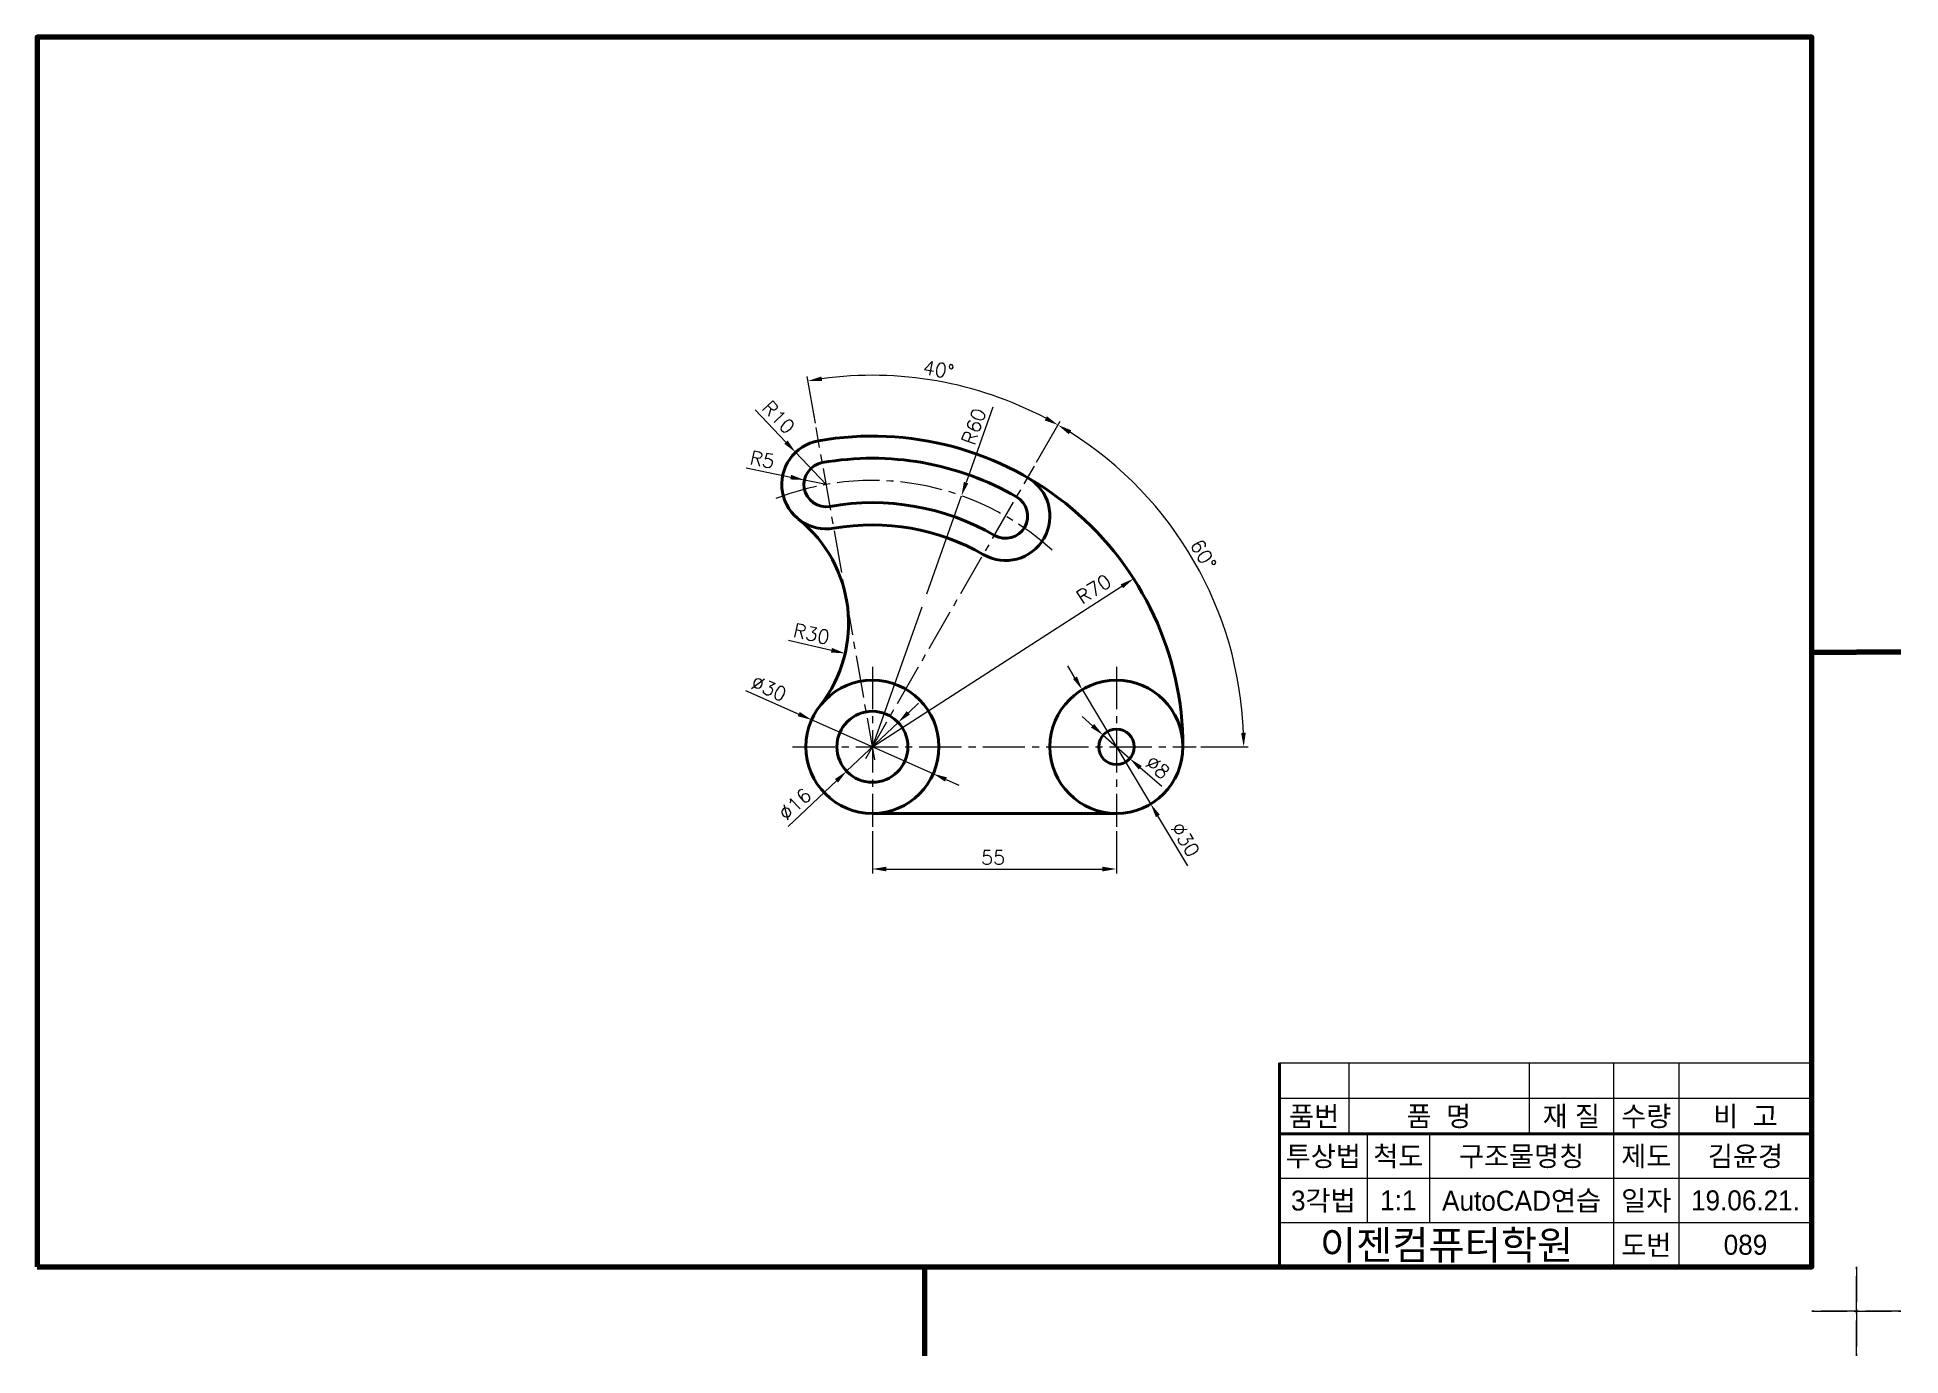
# Model space of a CAD drawing. Header units: millimetres. Extents: x 0 to 4210, y 0 to 2980.
# Drawn here: x 3370 to 3790, y 2366 to 2663 of the extents above; entities that cross this region are included whole.
import ezdxf
from ezdxf.enums import TextEntityAlignment as Align

# ---------------------------------------------------------------- set-up
doc = ezdxf.new("R2010")
doc.units = ezdxf.units.MM
doc.linetypes.add('CENTER2', pattern=[28.575, 19.05, -3.175, 3.175, -3.175])
doc.linetypes.add('PHANTOM2', pattern=[31.75, 15.875, -3.175, 3.175, -3.175, 3.175, -3.175])
for name, color, linetype, lineweight in [('가는선', 1, 'Continuous', 13), ('구분선', 1, 'PHANTOM2', 13), ('문자', 2, 'Continuous', 20), ('외곽선', 4, 'Continuous', 70), ('외형선', 3, 'Continuous', 40), ('중심선', 1, 'CENTER2', 13), ('치수선', 1, 'Continuous', 13)]:
    doc.layers.add(name, color=color, linetype=linetype, lineweight=lineweight)
doc.styles.get("Standard").update_dxf_attribs({"font": 'romans.shx'})
doc.styles.add('한글', font='')
doc.styles.get('한글').set_extended_font_data('Gulim')

msp = doc.modelspace()

# ---------------------------------------------------------------- texts
at = {"layer": '문자', "color": 2, "ltscale": 0.5}
for s, rotation, p in [('40°', 350, (3569.39, 2587.2)), ('60°', 300, (3629.73, 2548.7)), ('R70', 32.748, (3605.49, 2535.15))]:
    msp.add_text(s, height=3.15, rotation=rotation, dxfattribs=at).set_placement(p)
at = {"layer": '문자', "ltscale": 0.5}
for s, rotation, p in [('R10', 313.5221, (3533.11, 2579.33)), ('R60', 70.4579, (3581.21, 2570.91)), ('R5', 348.2989, (3530.38, 2566.89)), ('R30', 346.9397, (3540.14, 2528.01)), ('∅30', 336.0884, (3530.57, 2516.53)), ('∅8', 318.6392, (3619.49, 2499.15)), ('∅16', 43.4081, (3538.92, 2486.29)), ('∅30', 300.9446, (3625.32, 2484.94))]:
    msp.add_text(s, height=3.15, rotation=rotation, dxfattribs=at).set_placement(p)
msp.add_text('55', height=3.15, dxfattribs=at).set_placement((3582.73, 2476.64))
at = {"layer": '문자', "ltscale": 0.5, "style": '한글'}
for s, height, p in [('품번', 4.5, (3657.79, 2420)), ('품  명', 4.5, (3685.9, 2420)), ('재 질', 4.5, (3715.75, 2420)), ('수량', 4.5, (3732.64, 2420)), ('비  고', 4.5, (3755.01, 2420)), ('투상법', 4.5, (3659.86, 2411)), ('척도', 4.5, (3676.76, 2411)), ('구조물명칭', 4.5, (3704.54, 2411)), ('제도', 4.5, (3732.64, 2411)), ('김윤경', 4.5, (3755.01, 2411)), ('3각법', 4.5, (3659.86, 2401)), ('1:1', 4.5, (3676.76, 2401)), ('AutoCAD연습', 4.5, (3704.54, 2401)), ('일자', 4.5, (3732.64, 2401)), ('19.06.21.', 4.5, (3755.01, 2401)), ('이젠컴퓨터학원', 6.5, (3687.64, 2391)), ('도번', 4.5, (3732.64, 2391)), ('089', 4.5, (3755.01, 2391))]:
    msp.add_text(s, height=height, dxfattribs=at).set_placement(p, align=Align.MIDDLE)

# ---------------------------------------------------------------- linework, layer by layer
at = {"layer": '가는선', "ltscale": 0.5}
for p, q in [((3650, 2432), (3770, 2432)), ((3665.58, 2432), (3665.58, 2416)), ((3706.22, 2432), (3706.22, 2416)), ((3725.27, 2432), (3725.27, 2386)), ((3740.01, 2432), (3740.01, 2386)), ((3650, 2424), (3770, 2424)), ((3669.73, 2416), (3669.73, 2396)), ((3683.8, 2416), (3683.8, 2396)), ((3650, 2406), (3770, 2406)), ((3650, 2396), (3770, 2396))]:
    msp.add_line(p, q, dxfattribs=at)
at = {"layer": '구분선', "ltscale": 0.5}
for points in [[(3770, 2376), (3780, 2376), (3780, 2386)], [(3770, 2376), (3780, 2376), (3780, 2386)], [(3780, 2386), (3780, 2376), (3790, 2376)], [(3780, 2386), (3780, 2376), (3790, 2376)], [(3780, 2386), (3780, 2376), (3790, 2376)], [(3780, 2386), (3780, 2376), (3790, 2376)], [(3780, 2366), (3780, 2376), (3770, 2376)], [(3790, 2376), (3780, 2376), (3780, 2366)], [(3790, 2376), (3780, 2376), (3780, 2366)]]:
    msp.add_lwpolyline(points, dxfattribs=at)
at = {"layer": '외곽선', "ltscale": 0.5}
for p, q in [((3770, 2524.5), (3780, 2524.5)), ((3790, 2524.5), (3780, 2524.5)), ((3790, 2524.5), (3780, 2524.5)), ((3770, 2386), (3770, 2432)), ((3570, 2386), (3570, 2376)), ((3570, 2386), (3570, 2376)), ((3570, 2376), (3570, 2366))]:
    msp.add_line(p, q, dxfattribs=at)
msp.add_lwpolyline([(3370, 2386), (3770, 2386), (3770, 2663), (3370, 2663)], close=True, dxfattribs=at)
at = {"layer": '외형선', "ltscale": 0.5}
for p, q in [((3558.23, 2488.17), (3613.23, 2488.17)), ((3650, 2432), (3650, 2424)), ((3650, 2424), (3650, 2416)), ((3650, 2416), (3770, 2416)), ((3650, 2416), (3650, 2396)), ((3650, 2396), (3650, 2386))]:
    msp.add_line(p, q, dxfattribs=at)
for centre, radius in [((3558.23, 2503.17), 15), ((3613.23, 2503.17), 15), ((3558.23, 2503.17), 8), ((3613.23, 2503.17), 4)]:
    msp.add_circle(centre, radius, dxfattribs=at)
for centre, radius, start, end in [((3547.81, 2562.26), 10, 100, 280), ((3558.23, 2503.17), 70, 0, 100), ((3547.81, 2562.26), 5, 100, 280), ((3558.23, 2503.17), 65, 60, 100), ((3588.23, 2555.13), 10, 240, 60), ((3558.23, 2503.17), 55, 60, 100), ((3588.23, 2555.13), 5, 240, 60), ((3522.86, 2530.99), 30, 321.8091, 51.4112), ((3558.23, 2503.17), 50, 60, 100)]:
    msp.add_arc(centre, radius, start, end, dxfattribs=at)
at = {"layer": '중심선', "ltscale": 0.5}
for p, q in [((3558.75, 2500.22), (3545.55, 2575.06)), ((3556.73, 2500.57), (3594.73, 2566.39)), ((3558.23, 2521.17), (3558.23, 2485.17)), ((3613.23, 2521.17), (3613.23, 2485.17)), ((3540.23, 2503.17), (3631.23, 2503.17))]:
    msp.add_line(p, q, dxfattribs=at)
msp.add_arc((3558.23, 2503.17), 60, 47.5748, 112.4252, dxfattribs=at)
at = {"layer": '치수선', "color": 1, "ltscale": 0.5}
for p, q in [((3545.38, 2576.05), (3543.52, 2586.57)), ((3595.23, 2567.26), (3600.57, 2576.51)), ((3595.23, 2567.26), (3600.57, 2576.51)), ((3558.23, 2503.17), (3614.45, 2539.33)), ((3632.23, 2503.17), (3642.91, 2503.17))]:
    msp.add_line(p, q, dxfattribs=at)
at = {"layer": '치수선', "ltscale": 0.5}
for p, q in [((3531.81, 2579.1), (3538.75, 2571.79)), ((3585.39, 2579.71), (3579.35, 2562.68)), ((3547.81, 2562.26), (3540.92, 2569.51)), ((3529.79, 2565.99), (3539.83, 2563.91)), ((3547.81, 2562.26), (3542.91, 2563.27)), ((3570.47, 2537.66), (3578.3, 2559.71)), ((3558.23, 2503.17), (3569.41, 2534.69)), ((3539.3, 2527.18), (3549.01, 2524.93)), ((3603.89, 2518.74), (3602.27, 2521.44)), ((3529.66, 2515.84), (3541.63, 2510.53)), ((3605.51, 2516.04), (3620.94, 2490.31)), ((3566.33, 2510.83), (3568.61, 2513)), ((3571.94, 2497.09), (3544.51, 2509.25)), ((3564.04, 2508.67), (3552.41, 2497.67)), ((3607.86, 2507.89), (3605.49, 2509.98)), ((3610.22, 2505.81), (3616.23, 2500.53)), ((3539.21, 2485.18), (3550.13, 2495.51)), ((3574.82, 2495.81), (3577.7, 2494.54)), ((3623.43, 2494.19), (3618.59, 2498.45)), ((3629.29, 2476.37), (3622.56, 2487.6)), ((3558.23, 2484.17), (3558.23, 2474.64)), ((3613.23, 2484.17), (3613.23, 2474.64)), ((3561.38, 2475.64), (3610.08, 2475.64))]:
    msp.add_line(p, q, dxfattribs=at)
at = {"layer": '치수선', "color": 1, "ltscale": 0.5}
for start, end in [(62.1567, 97.8433), (2.1567, 57.8433)]:
    msp.add_arc((3558.23, 2503.17), 83.69, start, end, dxfattribs=at)
for points in [[(3546.89, 2585.56), (3546.72, 2586.59), (3543.69, 2585.59)], [(3597.57, 2577.63), (3597.06, 2576.71), (3600.07, 2575.65)], [(3602.5, 2573.57), (3603.04, 2574.47), (3600.07, 2575.65)], [(3614.17, 2539.77), (3614.73, 2538.89), (3617.1, 2541.04)], [(3642.38, 2506.33), (3641.33, 2506.31), (3641.91, 2503.17)]]:
    msp.add_solid(points, dxfattribs=at)
at = {"layer": '치수선', "ltscale": 0.5}
for points in [[(3539.13, 2572.16), (3538.37, 2571.43), (3540.92, 2569.51)], [(3539.93, 2564.43), (3539.72, 2563.4), (3542.91, 2563.27)], [(3578.85, 2562.86), (3579.84, 2562.51), (3578.3, 2559.71)], [(3549.13, 2525.44), (3548.89, 2524.41), (3552.08, 2524.21)], [(3604.34, 2519.01), (3603.44, 2518.47), (3605.51, 2516.04)], [(3541.85, 2511.01), (3541.42, 2510.05), (3544.51, 2509.25)], [(3565.96, 2511.21), (3566.69, 2510.45), (3564.04, 2508.67)], [(3608.21, 2508.29), (3607.51, 2507.5), (3610.22, 2505.81)], [(3618.94, 2498.84), (3618.25, 2498.05), (3616.23, 2500.53)], [(3549.76, 2495.89), (3550.49, 2495.13), (3552.41, 2497.67)], [(3575.03, 2496.29), (3574.6, 2495.33), (3571.94, 2497.09)], [(3623.01, 2487.87), (3622.11, 2487.33), (3620.94, 2490.31)], [(3561.38, 2476.16), (3561.38, 2475.11), (3558.23, 2475.64)], [(3610.08, 2476.16), (3610.08, 2475.11), (3613.23, 2475.64)]]:
    msp.add_solid(points, dxfattribs=at)

msp.set_redraw_order([(e.dxf.handle, doc.entitydb.next_handle()) for e in msp.query("TEXT MTEXT ATTDEF DIMENSION ARC_DIMENSION")])  # texts and dimensions are drawn at this point

doc.saveas('drawing.dxf')
